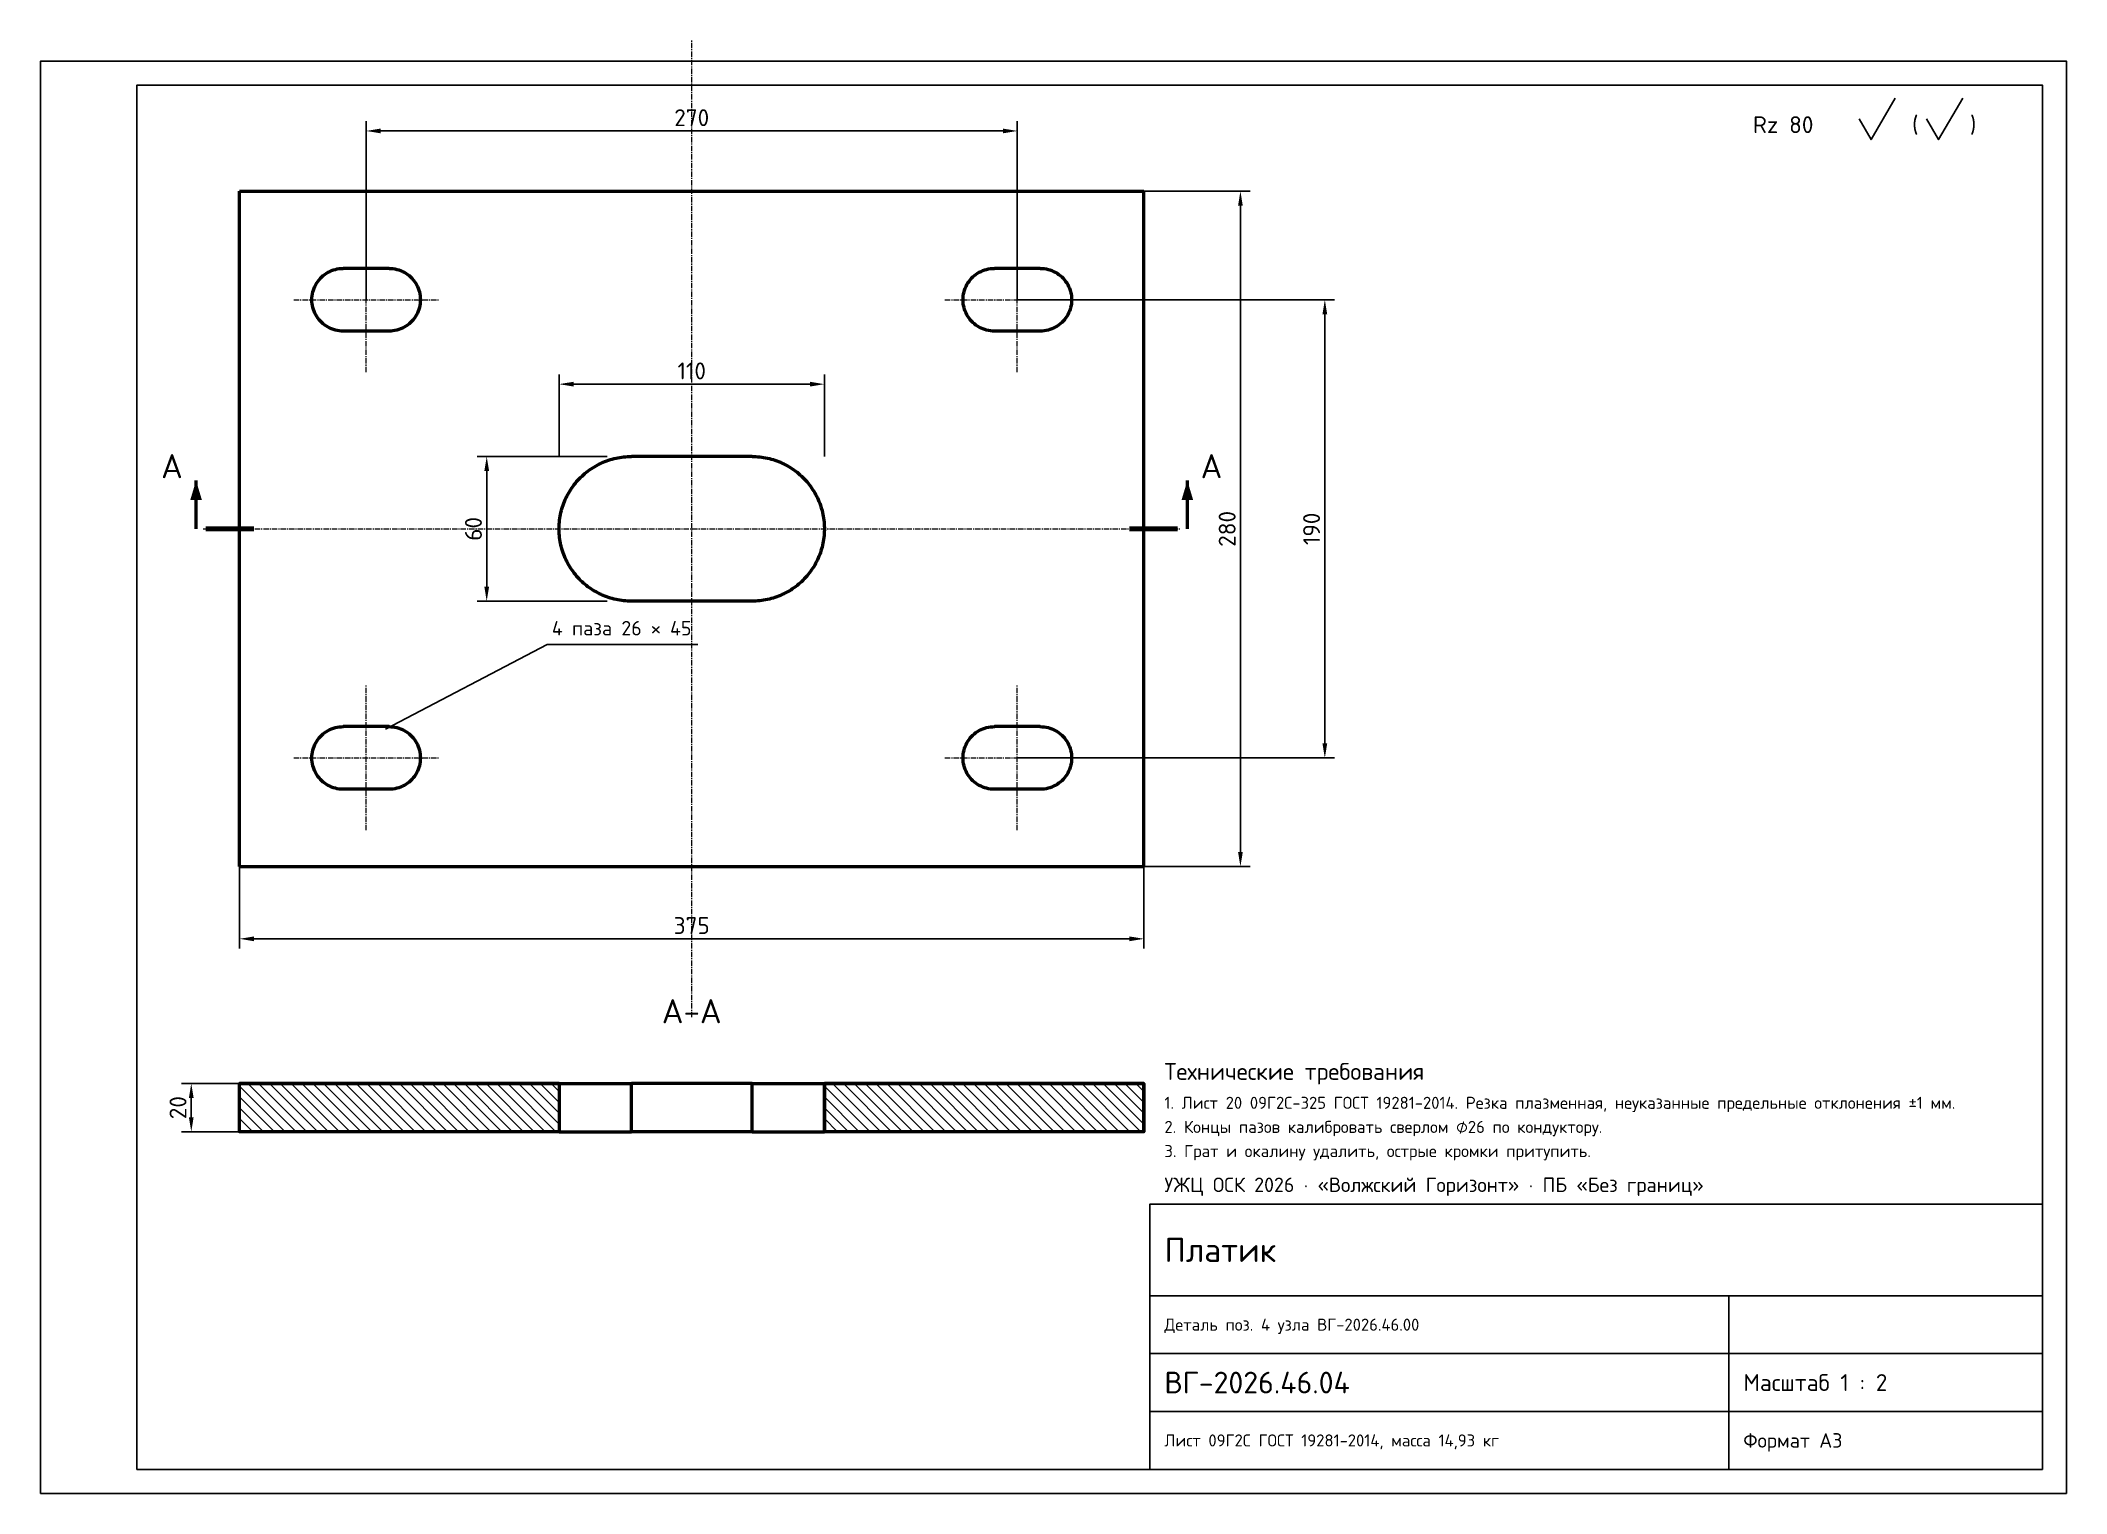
# Model space of a CAD drawing. Header units: millimetres. Extents: x 0 to 840, y 0 to 602.
import ezdxf
from ezdxf.enums import TextEntityAlignment as Align

# ---------------------------------------------------------------- set-up
doc = ezdxf.new("R2010")
doc.units = ezdxf.units.MM
doc.header["$LTSCALE"] = 0.7
doc.linetypes.add('CENTER', pattern=[5.08, 3.175, -0.635, 0.635, -0.635])
for name, color, linetype in [('00_РАМКА', 7, 'CONTINUOUS'), ('08_ТЕКСТ', 7, 'CONTINUOUS'), ('09_РАЗМЕРЫ', 7, 'CONTINUOUS')]:
    doc.layers.add(name, color=color, linetype=linetype)
for name, color, linetype, lineweight in [('07_ОСИ', 2, 'CENTER', 18), ('20_ВИДИМЫЕ', 7, 'CONTINUOUS', 50), ('23_ШТРИХОВКА', 7, 'CONTINUOUS', 18)]:
    doc.layers.add(name, color=color, linetype=linetype, lineweight=lineweight)
doc.styles.add('ГОСТ', font='ISOCPEUR.TTF')
doc.dimstyles.new('ГОСТ', dxfattribs={"dimscale": 2, "dimtxt": 3.5, "dimasz": 3, "dimexe": 2, "dimexo": 0, "dimgap": 1, "dimtad": 1, "dimdec": 1, "dimtxsty": 'ГОСТ', "dimcen": 2.5, "dimclrd": 7, "dimclre": 7, "dimclrt": 7, "dimazin": 3, "dimtfac": 1, "dimtmove": 0, "dimatfit": 3})

msp = doc.modelspace()

# ---------------------------------------------------------------- texts
at = {"layer": '08_ТЕКСТ', "style": 'ГОСТ'}
for s, height, p in [('(', 7, (776, 562)), (')', 7, (800, 562)), ('Rz 80', 7, (710, 562)), ('4 паза 26 × 45', 6, (212, 354))]:
    msp.add_text(s, height=height, dxfattribs=at).set_placement(p, align=Align.BOTTOM_LEFT)
for p in [(54.5, 426), (485.5, 426)]:
    msp.add_text('А', height=10, dxfattribs=at).set_placement(p, align=Align.MIDDLE_CENTER)
msp.add_text('А-А', height=10, dxfattribs=at).set_placement((270, 192), align=Align.BOTTOM_CENTER)
for s, height, p in [('Технические требования', 7, (466, 175)), ('1. Лист 20 09Г2С-325 ГОСТ 19281-2014. Резка плазменная, неуказанные предельные отклонения ±1 мм.', 5, (466, 162)), ('2. Концы пазов калибровать сверлом ⌀26 по кондуктору.', 5, (466, 152)), ('3. Грат и окалину удалить, острые кромки притупить.', 5, (466, 142)), ('УЖЦ ОСК 2026 · «Волжский Горизонт» · ПБ «Без границ»', 6, (466, 128)), ('Платик', 10, (466, 101)), ('Деталь поз. 4 узла ВГ-2026.46.00', 5, (466, 70)), ('ВГ-2026.46.04', 9, (466, 46)), ('Масштаб 1 : 2', 7, (706, 46)), ('Лист 09Г2С ГОСТ 19281-2014, масса 14,93 кг', 5, (466, 22)), ('Формат A3', 6, (706, 22))]:
    msp.add_text(s, height=height, dxfattribs=at).set_placement(p, align=Align.MIDDLE_LEFT)

# ---------------------------------------------------------------- dimensions: what is measured, and where the dimension line sits
at = {"layer": '09_РАЗМЕРЫ'}
for base, p1, p2 in [((135, 565), (135, 495), (405, 495)), ((215, 460), (215, 430), (325, 430)), ((82.5, 230), (82.5, 260), (457.5, 260))]:
    msp.add_linear_dim(base=base, p1=p1, p2=p2, dimstyle='ГОСТ', override={"dimtxsty": 'ГОСТ'}, dxfattribs=at).render()
for base, p1, p2 in [((497.5, 260), (457.5, 260), (457.5, 540)), ((532.5, 305), (405, 305), (405, 495)), ((185, 370), (235, 370), (235, 430))]:
    msp.add_linear_dim(base=base, p1=p1, p2=p2, angle=90, dimstyle='ГОСТ', override={"dimtxsty": 'ГОСТ'}, dxfattribs=at).render()
msp.add_linear_dim(base=(62.5, 150), p1=(82.5, 150), p2=(82.5, 170), angle=90, text='20', dimstyle='ГОСТ', override={"dimtxsty": 'ГОСТ'}, dxfattribs=at).render()

# ---------------------------------------------------------------- hatches: boundary and pattern name
at = {"layer": '20_ВИДИМЫЕ'}
for points in [[(62.1, 412), (64.5, 420), (66.9, 412)], [(473.1, 412), (475.5, 420), (477.9, 412)]]:
    msp.add_hatch(color=7, dxfattribs=at).paths.add_polyline_path(points)
at = {"layer": '23_ШТРИХОВКА'}
h = msp.add_hatch(dxfattribs=at)
h.set_pattern_fill('ANSI31', angle=90)
h.paths.add_polyline_path([(214.2, 150), (213.8, 150), (213.4, 150), (213, 150), (212.6, 150), (212.2, 150), (211.8, 150), (211.4, 150), (211, 150), (210.6, 150), (210.2, 150), (209.8, 150), (209.4, 150), (209, 150), (208.6, 150), (208.2, 150), (207.8, 150), (207.4, 150), (206.99, 150), (206.59, 150), (206.19, 150), (205.79, 150), (205.39, 150), (204.99, 150), (204.59, 150), (204.19, 150), (203.79, 150), (203.39, 150), (202.99, 150), (202.59, 150), (202.19, 150), (201.79, 150), (201.39, 150), (200.99, 150), (200.59, 150), (200.19, 150), (199.79, 150), (199.39, 150), (198.99, 150), (198.59, 150), (198.19, 150), (197.79, 150), (197.39, 150), (196.99, 150), (196.59, 150), (196.19, 150), (195.79, 150), (195.39, 150), (194.99, 150), (194.59, 150), (194.19, 150), (193.79, 150), (193.39, 150), (192.99, 150), (192.59, 150), (192.19, 150), (191.78, 150), (191.38, 150), (190.98, 150), (190.58, 150), (190.18, 150), (189.78, 150), (189.38, 150), (188.98, 150), (188.58, 150), (188.18, 150), (187.78, 150), (187.38, 150), (186.98, 150), (186.58, 150), (186.18, 150), (185.78, 150), (185.38, 150), (184.98, 150), (184.58, 150), (184.18, 150), (183.78, 150), (183.38, 150), (182.98, 150), (182.58, 150), (182.18, 150), (181.78, 150), (181.38, 150), (180.98, 150), (180.58, 150), (180.18, 150), (179.78, 150), (179.38, 150), (178.98, 150), (178.58, 150), (178.18, 150), (177.78, 150), (177.38, 150), (176.98, 150), (176.57, 150), (176.17, 150), (175.77, 150), (175.37, 150), (174.97, 150), (174.57, 150), (174.17, 150), (173.77, 150), (173.37, 150), (172.97, 150), (172.57, 150), (172.17, 150), (171.77, 150), (171.37, 150), (170.97, 150), (170.57, 150), (170.17, 150), (169.77, 150), (169.37, 150), (168.97, 150), (168.57, 150), (168.17, 150), (167.77, 150), (167.37, 150), (166.97, 150), (166.57, 150), (166.17, 150), (165.77, 150), (165.37, 150), (164.97, 150), (164.57, 150), (164.17, 150), (163.77, 150), (163.37, 150), (162.97, 150), (162.57, 150), (162.17, 150), (161.77, 150), (161.36, 150), (160.96, 150), (160.56, 150), (160.16, 150), (159.76, 150), (159.36, 150), (158.96, 150), (158.56, 150), (158.16, 150), (157.76, 150), (157.36, 150), (156.96, 150), (156.56, 150), (156.16, 150), (155.76, 150), (155.36, 150), (154.96, 150), (154.56, 150), (154.16, 150), (153.76, 150), (153.36, 150), (152.96, 150), (152.56, 150), (152.16, 150), (151.76, 150), (151.36, 150), (150.96, 150), (150.56, 150), (150.16, 150), (149.76, 150), (149.36, 150), (148.96, 150), (148.56, 150), (148.16, 150), (147.76, 150), (147.36, 150), (146.96, 150), (146.56, 150), (146.15, 150), (145.75, 150), (145.35, 150), (144.95, 150), (144.55, 150), (144.15, 150), (143.75, 150), (143.35, 150), (142.95, 150), (142.55, 150), (142.15, 150), (141.75, 150), (141.35, 150), (140.95, 150), (140.55, 150), (140.15, 150), (139.75, 150), (139.35, 150), (138.95, 150), (138.55, 150), (138.15, 150), (137.75, 150), (137.35, 150), (136.95, 150), (136.55, 150), (136.15, 150), (135.75, 150), (135.35, 150), (134.95, 150), (134.55, 150), (134.15, 150), (133.75, 150), (133.35, 150), (132.95, 150), (132.55, 150), (132.15, 150), (131.75, 150), (131.35, 150), (130.94, 150), (130.54, 150), (130.14, 150), (129.74, 150), (129.34, 150), (128.94, 150), (128.54, 150), (128.14, 150), (127.74, 150), (127.34, 150), (126.94, 150), (126.54, 150), (126.14, 150), (125.74, 150), (125.34, 150), (124.94, 150), (124.54, 150), (124.14, 150), (123.74, 150), (123.34, 150), (122.94, 150), (122.54, 150), (122.14, 150), (121.74, 150), (121.34, 150), (120.94, 150), (120.54, 150), (120.14, 150), (119.74, 150), (119.34, 150), (118.94, 150), (118.54, 150), (118.14, 150), (117.74, 150), (117.34, 150), (116.94, 150), (116.54, 150), (116.14, 150), (115.73, 150), (115.33, 150), (114.93, 150), (114.53, 150), (114.13, 150), (113.73, 150), (113.33, 150), (112.93, 150), (112.53, 150), (112.13, 150), (111.73, 150), (111.33, 150), (110.93, 150), (110.53, 150), (110.13, 150), (109.73, 150), (109.33, 150), (108.93, 150), (108.53, 150), (108.13, 150), (107.73, 150), (107.33, 150), (106.93, 150), (106.53, 150), (106.13, 150), (105.73, 150), (105.33, 150), (104.93, 150), (104.53, 150), (104.13, 150), (103.73, 150), (103.33, 150), (102.93, 150), (102.53, 150), (102.13, 150), (101.73, 150), (101.33, 150), (100.93, 150), (100.52, 150), (100.12, 150), (99.72, 150), (99.32, 150), (98.92, 150), (98.52, 150), (98.12, 150), (97.72, 150), (97.32, 150), (96.92, 150), (96.52, 150), (96.12, 150), (95.72, 150), (95.32, 150), (94.92, 150), (94.52, 150), (94.12, 150), (93.72, 150), (93.32, 150), (92.92, 150), (92.52, 150), (92.12, 150), (91.72, 150), (91.32, 150), (90.92, 150), (90.52, 150), (90.12, 150), (89.72, 150), (89.32, 150), (88.92, 150), (88.52, 150), (88.12, 150), (87.72, 150), (87.32, 150), (86.92, 150), (86.52, 150), (86.12, 150), (85.72, 150), (85.31, 150), (84.91, 150), (84.51, 150), (84.11, 150), (83.71, 150), (83.31, 150), (82.91, 150), (82.51, 150), (82.5, 150.39), (82.5, 150.79), (82.5, 151.19), (82.5, 151.59), (82.5, 151.99), (82.5, 152.39), (82.5, 152.79), (82.5, 153.19), (82.5, 153.59), (82.5, 153.99), (82.5, 154.39), (82.5, 154.79), (82.5, 155.19), (82.5, 155.59), (82.5, 155.99), (82.5, 156.39), (82.5, 156.79), (82.5, 157.19), (82.5, 157.59), (82.5, 157.99), (82.5, 158.39), (82.5, 158.79), (82.5, 159.19), (82.5, 159.59), (82.5, 159.99), (82.5, 160.39), (82.5, 160.79), (82.5, 161.19), (82.5, 161.59), (82.5, 161.99), (82.5, 162.4), (82.5, 162.8), (82.5, 163.2), (82.5, 163.6), (82.5, 164), (82.5, 164.4), (82.5, 164.8), (82.5, 165.2), (82.5, 165.6), (82.5, 166), (82.5, 166.4), (82.5, 166.8), (82.5, 167.2), (82.5, 167.6), (82.5, 168), (82.5, 168.4), (82.5, 168.8), (82.5, 169.2), (82.5, 169.6), (82.5, 170), (82.9, 170), (83.3, 170), (83.7, 170), (84.1, 170), (84.5, 170), (84.9, 170), (85.3, 170), (85.7, 170), (86.1, 170), (86.5, 170), (86.9, 170), (87.3, 170), (87.7, 170), (88.1, 170), (88.5, 170), (88.9, 170), (89.3, 170), (89.7, 170), (90.1, 170), (90.51, 170), (90.91, 170), (91.31, 170), (91.71, 170), (92.11, 170), (92.51, 170), (92.91, 170), (93.31, 170), (93.71, 170), (94.11, 170), (94.51, 170), (94.91, 170), (95.31, 170), (95.71, 170), (96.11, 170), (96.51, 170), (96.91, 170), (97.31, 170), (97.71, 170), (98.11, 170), (98.51, 170), (98.91, 170), (99.31, 170), (99.71, 170), (100.11, 170), (100.51, 170), (100.91, 170), (101.31, 170), (101.71, 170), (102.11, 170), (102.51, 170), (102.91, 170), (103.31, 170), (103.71, 170), (104.11, 170), (104.51, 170), (104.91, 170), (105.31, 170), (105.72, 170), (106.12, 170), (106.52, 170), (106.92, 170), (107.32, 170), (107.72, 170), (108.12, 170), (108.52, 170), (108.92, 170), (109.32, 170), (109.72, 170), (110.12, 170), (110.52, 170), (110.92, 170), (111.32, 170), (111.72, 170), (112.12, 170), (112.52, 170), (112.92, 170), (113.32, 170), (113.72, 170), (114.12, 170), (114.52, 170), (114.92, 170), (115.32, 170), (115.72, 170), (116.12, 170), (116.52, 170), (116.92, 170), (117.32, 170), (117.72, 170), (118.12, 170), (118.52, 170), (118.92, 170), (119.32, 170), (119.72, 170), (120.12, 170), (120.52, 170), (120.93, 170), (121.33, 170), (121.73, 170), (122.13, 170), (122.53, 170), (122.93, 170), (123.33, 170), (123.73, 170), (124.13, 170), (124.53, 170), (124.93, 170), (125.33, 170), (125.73, 170), (126.13, 170), (126.53, 170), (126.93, 170), (127.33, 170), (127.73, 170), (128.13, 170), (128.53, 170), (128.93, 170), (129.33, 170), (129.73, 170), (130.13, 170), (130.53, 170), (130.93, 170), (131.33, 170), (131.73, 170), (132.13, 170), (132.53, 170), (132.93, 170), (133.33, 170), (133.73, 170), (134.13, 170), (134.53, 170), (134.93, 170), (135.33, 170), (135.73, 170), (136.14, 170), (136.54, 170), (136.94, 170), (137.34, 170), (137.74, 170), (138.14, 170), (138.54, 170), (138.94, 170), (139.34, 170), (139.74, 170), (140.14, 170), (140.54, 170), (140.94, 170), (141.34, 170), (141.74, 170), (142.14, 170), (142.54, 170), (142.94, 170), (143.34, 170), (143.74, 170), (144.14, 170), (144.54, 170), (144.94, 170), (145.34, 170), (145.74, 170), (146.14, 170), (146.54, 170), (146.94, 170), (147.34, 170), (147.74, 170), (148.14, 170), (148.54, 170), (148.94, 170), (149.34, 170), (149.74, 170), (150.14, 170), (150.54, 170), (150.94, 170), (151.35, 170), (151.75, 170), (152.15, 170), (152.55, 170), (152.95, 170), (153.35, 170), (153.75, 170), (154.15, 170), (154.55, 170), (154.95, 170), (155.35, 170), (155.75, 170), (156.15, 170), (156.55, 170), (156.95, 170), (157.35, 170), (157.75, 170), (158.15, 170), (158.55, 170), (158.95, 170), (159.35, 170), (159.75, 170), (160.15, 170), (160.55, 170), (160.95, 170), (161.35, 170), (161.75, 170), (162.15, 170), (162.55, 170), (162.95, 170), (163.35, 170), (163.75, 170), (164.15, 170), (164.55, 170), (164.95, 170), (165.35, 170), (165.75, 170), (166.15, 170), (166.56, 170), (166.96, 170), (167.36, 170), (167.76, 170), (168.16, 170), (168.56, 170), (168.96, 170), (169.36, 170), (169.76, 170), (170.16, 170), (170.56, 170), (170.96, 170), (171.36, 170), (171.76, 170), (172.16, 170), (172.56, 170), (172.96, 170), (173.36, 170), (173.76, 170), (174.16, 170), (174.56, 170), (174.96, 170), (175.36, 170), (175.76, 170), (176.16, 170), (176.56, 170), (176.96, 170), (177.36, 170), (177.76, 170), (178.16, 170), (178.56, 170), (178.96, 170), (179.36, 170), (179.76, 170), (180.16, 170), (180.56, 170), (180.96, 170), (181.36, 170), (181.77, 170), (182.17, 170), (182.57, 170), (182.97, 170), (183.37, 170), (183.77, 170), (184.17, 170), (184.57, 170), (184.97, 170), (185.37, 170), (185.77, 170), (186.17, 170), (186.57, 170), (186.97, 170), (187.37, 170), (187.77, 170), (188.17, 170), (188.57, 170), (188.97, 170), (189.37, 170), (189.77, 170), (190.17, 170), (190.57, 170), (190.97, 170), (191.37, 170), (191.77, 170), (192.17, 170), (192.57, 170), (192.97, 170), (193.37, 170), (193.77, 170), (194.17, 170), (194.57, 170), (194.97, 170), (195.37, 170), (195.77, 170), (196.17, 170), (196.57, 170), (196.98, 170), (197.38, 170), (197.78, 170), (198.18, 170), (198.58, 170), (198.98, 170), (199.38, 170), (199.78, 170), (200.18, 170), (200.58, 170), (200.98, 170), (201.38, 170), (201.78, 170), (202.18, 170), (202.58, 170), (202.98, 170), (203.38, 170), (203.78, 170), (204.18, 170), (204.58, 170), (204.98, 170), (205.38, 170), (205.78, 170), (206.18, 170), (206.58, 170), (206.98, 170), (207.38, 170), (207.78, 170), (208.18, 170), (208.58, 170), (208.98, 170), (209.38, 170), (209.78, 170), (210.18, 170), (210.58, 170), (210.98, 170), (211.38, 170), (211.78, 170), (212.19, 170), (212.59, 170), (212.99, 170), (213.39, 170), (213.79, 170), (214.19, 170), (214.59, 170), (214.99, 170), (215, 169.61), (215, 169.21), (215, 168.81), (215, 168.41), (215, 168.01), (215, 167.61), (215, 167.21), (215, 166.81), (215, 166.41), (215, 166.01), (215, 165.61), (215, 165.21), (215, 164.81), (215, 164.41), (215, 164.01), (215, 163.61), (215, 163.21), (215, 162.81), (215, 162.41), (215, 162.01), (215, 161.61), (215, 161.21), (215, 160.81), (215, 160.41), (215, 160.01), (215, 159.61), (215, 159.21), (215, 158.81), (215, 158.41), (215, 158.01), (215, 157.6), (215, 157.2), (215, 156.8), (215, 156.4), (215, 156), (215, 155.6), (215, 155.2), (215, 154.8), (215, 154.4), (215, 154), (215, 153.6), (215, 153.2), (215, 152.8), (215, 152.4), (215, 152), (215, 151.6), (215, 151.2), (215, 150.8), (215, 150.4), (215, 150), (214.6, 150)])
h = msp.add_hatch(dxfattribs=at)
h.set_pattern_fill('ANSI31', angle=90)
h.paths.add_polyline_path([(325.8, 170), (326.2, 170), (326.6, 170), (327, 170), (327.4, 170), (327.8, 170), (328.2, 170), (328.6, 170), (329, 170), (329.4, 170), (329.8, 170), (330.2, 170), (330.6, 170), (331, 170), (331.4, 170), (331.8, 170), (332.2, 170), (332.6, 170), (333.01, 170), (333.41, 170), (333.81, 170), (334.21, 170), (334.61, 170), (335.01, 170), (335.41, 170), (335.81, 170), (336.21, 170), (336.61, 170), (337.01, 170), (337.41, 170), (337.81, 170), (338.21, 170), (338.61, 170), (339.01, 170), (339.41, 170), (339.81, 170), (340.21, 170), (340.61, 170), (341.01, 170), (341.41, 170), (341.81, 170), (342.21, 170), (342.61, 170), (343.01, 170), (343.41, 170), (343.81, 170), (344.21, 170), (344.61, 170), (345.01, 170), (345.41, 170), (345.81, 170), (346.21, 170), (346.61, 170), (347.01, 170), (347.41, 170), (347.81, 170), (348.22, 170), (348.62, 170), (349.02, 170), (349.42, 170), (349.82, 170), (350.22, 170), (350.62, 170), (351.02, 170), (351.42, 170), (351.82, 170), (352.22, 170), (352.62, 170), (353.02, 170), (353.42, 170), (353.82, 170), (354.22, 170), (354.62, 170), (355.02, 170), (355.42, 170), (355.82, 170), (356.22, 170), (356.62, 170), (357.02, 170), (357.42, 170), (357.82, 170), (358.22, 170), (358.62, 170), (359.02, 170), (359.42, 170), (359.82, 170), (360.22, 170), (360.62, 170), (361.02, 170), (361.42, 170), (361.82, 170), (362.22, 170), (362.62, 170), (363.02, 170), (363.43, 170), (363.83, 170), (364.23, 170), (364.63, 170), (365.03, 170), (365.43, 170), (365.83, 170), (366.23, 170), (366.63, 170), (367.03, 170), (367.43, 170), (367.83, 170), (368.23, 170), (368.63, 170), (369.03, 170), (369.43, 170), (369.83, 170), (370.23, 170), (370.63, 170), (371.03, 170), (371.43, 170), (371.83, 170), (372.23, 170), (372.63, 170), (373.03, 170), (373.43, 170), (373.83, 170), (374.23, 170), (374.63, 170), (375.03, 170), (375.43, 170), (375.83, 170), (376.23, 170), (376.63, 170), (377.03, 170), (377.43, 170), (377.83, 170), (378.23, 170), (378.64, 170), (379.04, 170), (379.44, 170), (379.84, 170), (380.24, 170), (380.64, 170), (381.04, 170), (381.44, 170), (381.84, 170), (382.24, 170), (382.64, 170), (383.04, 170), (383.44, 170), (383.84, 170), (384.24, 170), (384.64, 170), (385.04, 170), (385.44, 170), (385.84, 170), (386.24, 170), (386.64, 170), (387.04, 170), (387.44, 170), (387.84, 170), (388.24, 170), (388.64, 170), (389.04, 170), (389.44, 170), (389.84, 170), (390.24, 170), (390.64, 170), (391.04, 170), (391.44, 170), (391.84, 170), (392.24, 170), (392.64, 170), (393.04, 170), (393.44, 170), (393.85, 170), (394.25, 170), (394.65, 170), (395.05, 170), (395.45, 170), (395.85, 170), (396.25, 170), (396.65, 170), (397.05, 170), (397.45, 170), (397.85, 170), (398.25, 170), (398.65, 170), (399.05, 170), (399.45, 170), (399.85, 170), (400.25, 170), (400.65, 170), (401.05, 170), (401.45, 170), (401.85, 170), (402.25, 170), (402.65, 170), (403.05, 170), (403.45, 170), (403.85, 170), (404.25, 170), (404.65, 170), (405.05, 170), (405.45, 170), (405.85, 170), (406.25, 170), (406.65, 170), (407.05, 170), (407.45, 170), (407.85, 170), (408.25, 170), (408.65, 170), (409.06, 170), (409.46, 170), (409.86, 170), (410.26, 170), (410.66, 170), (411.06, 170), (411.46, 170), (411.86, 170), (412.26, 170), (412.66, 170), (413.06, 170), (413.46, 170), (413.86, 170), (414.26, 170), (414.66, 170), (415.06, 170), (415.46, 170), (415.86, 170), (416.26, 170), (416.66, 170), (417.06, 170), (417.46, 170), (417.86, 170), (418.26, 170), (418.66, 170), (419.06, 170), (419.46, 170), (419.86, 170), (420.26, 170), (420.66, 170), (421.06, 170), (421.46, 170), (421.86, 170), (422.26, 170), (422.66, 170), (423.06, 170), (423.46, 170), (423.86, 170), (424.27, 170), (424.67, 170), (425.07, 170), (425.47, 170), (425.87, 170), (426.27, 170), (426.67, 170), (427.07, 170), (427.47, 170), (427.87, 170), (428.27, 170), (428.67, 170), (429.07, 170), (429.47, 170), (429.87, 170), (430.27, 170), (430.67, 170), (431.07, 170), (431.47, 170), (431.87, 170), (432.27, 170), (432.67, 170), (433.07, 170), (433.47, 170), (433.87, 170), (434.27, 170), (434.67, 170), (435.07, 170), (435.47, 170), (435.87, 170), (436.27, 170), (436.67, 170), (437.07, 170), (437.47, 170), (437.87, 170), (438.27, 170), (438.67, 170), (439.07, 170), (439.48, 170), (439.88, 170), (440.28, 170), (440.68, 170), (441.08, 170), (441.48, 170), (441.88, 170), (442.28, 170), (442.68, 170), (443.08, 170), (443.48, 170), (443.88, 170), (444.28, 170), (444.68, 170), (445.08, 170), (445.48, 170), (445.88, 170), (446.28, 170), (446.68, 170), (447.08, 170), (447.48, 170), (447.88, 170), (448.28, 170), (448.68, 170), (449.08, 170), (449.48, 170), (449.88, 170), (450.28, 170), (450.68, 170), (451.08, 170), (451.48, 170), (451.88, 170), (452.28, 170), (452.68, 170), (453.08, 170), (453.48, 170), (453.88, 170), (454.28, 170), (454.69, 170), (455.09, 170), (455.49, 170), (455.89, 170), (456.29, 170), (456.69, 170), (457.09, 170), (457.49, 170), (457.5, 169.61), (457.5, 169.21), (457.5, 168.81), (457.5, 168.41), (457.5, 168.01), (457.5, 167.61), (457.5, 167.21), (457.5, 166.81), (457.5, 166.41), (457.5, 166.01), (457.5, 165.61), (457.5, 165.21), (457.5, 164.81), (457.5, 164.41), (457.5, 164.01), (457.5, 163.61), (457.5, 163.21), (457.5, 162.81), (457.5, 162.41), (457.5, 162.01), (457.5, 161.61), (457.5, 161.21), (457.5, 160.81), (457.5, 160.41), (457.5, 160.01), (457.5, 159.61), (457.5, 159.21), (457.5, 158.81), (457.5, 158.41), (457.5, 158.01), (457.5, 157.6), (457.5, 157.2), (457.5, 156.8), (457.5, 156.4), (457.5, 156), (457.5, 155.6), (457.5, 155.2), (457.5, 154.8), (457.5, 154.4), (457.5, 154), (457.5, 153.6), (457.5, 153.2), (457.5, 152.8), (457.5, 152.4), (457.5, 152), (457.5, 151.6), (457.5, 151.2), (457.5, 150.8), (457.5, 150.4), (457.5, 150), (457.1, 150), (456.7, 150), (456.3, 150), (455.9, 150), (455.5, 150), (455.1, 150), (454.7, 150), (454.3, 150), (453.9, 150), (453.5, 150), (453.1, 150), (452.7, 150), (452.3, 150), (451.9, 150), (451.5, 150), (451.1, 150), (450.7, 150), (450.3, 150), (449.9, 150), (449.49, 150), (449.09, 150), (448.69, 150), (448.29, 150), (447.89, 150), (447.49, 150), (447.09, 150), (446.69, 150), (446.29, 150), (445.89, 150), (445.49, 150), (445.09, 150), (444.69, 150), (444.29, 150), (443.89, 150), (443.49, 150), (443.09, 150), (442.69, 150), (442.29, 150), (441.89, 150), (441.49, 150), (441.09, 150), (440.69, 150), (440.29, 150), (439.89, 150), (439.49, 150), (439.09, 150), (438.69, 150), (438.29, 150), (437.89, 150), (437.49, 150), (437.09, 150), (436.69, 150), (436.29, 150), (435.89, 150), (435.49, 150), (435.09, 150), (434.69, 150), (434.28, 150), (433.88, 150), (433.48, 150), (433.08, 150), (432.68, 150), (432.28, 150), (431.88, 150), (431.48, 150), (431.08, 150), (430.68, 150), (430.28, 150), (429.88, 150), (429.48, 150), (429.08, 150), (428.68, 150), (428.28, 150), (427.88, 150), (427.48, 150), (427.08, 150), (426.68, 150), (426.28, 150), (425.88, 150), (425.48, 150), (425.08, 150), (424.68, 150), (424.28, 150), (423.88, 150), (423.48, 150), (423.08, 150), (422.68, 150), (422.28, 150), (421.88, 150), (421.48, 150), (421.08, 150), (420.68, 150), (420.28, 150), (419.88, 150), (419.48, 150), (419.07, 150), (418.67, 150), (418.27, 150), (417.87, 150), (417.47, 150), (417.07, 150), (416.67, 150), (416.27, 150), (415.87, 150), (415.47, 150), (415.07, 150), (414.67, 150), (414.27, 150), (413.87, 150), (413.47, 150), (413.07, 150), (412.67, 150), (412.27, 150), (411.87, 150), (411.47, 150), (411.07, 150), (410.67, 150), (410.27, 150), (409.87, 150), (409.47, 150), (409.07, 150), (408.67, 150), (408.27, 150), (407.87, 150), (407.47, 150), (407.07, 150), (406.67, 150), (406.27, 150), (405.87, 150), (405.47, 150), (405.07, 150), (404.67, 150), (404.27, 150), (403.86, 150), (403.46, 150), (403.06, 150), (402.66, 150), (402.26, 150), (401.86, 150), (401.46, 150), (401.06, 150), (400.66, 150), (400.26, 150), (399.86, 150), (399.46, 150), (399.06, 150), (398.66, 150), (398.26, 150), (397.86, 150), (397.46, 150), (397.06, 150), (396.66, 150), (396.26, 150), (395.86, 150), (395.46, 150), (395.06, 150), (394.66, 150), (394.26, 150), (393.86, 150), (393.46, 150), (393.06, 150), (392.66, 150), (392.26, 150), (391.86, 150), (391.46, 150), (391.06, 150), (390.66, 150), (390.26, 150), (389.86, 150), (389.46, 150), (389.06, 150), (388.65, 150), (388.25, 150), (387.85, 150), (387.45, 150), (387.05, 150), (386.65, 150), (386.25, 150), (385.85, 150), (385.45, 150), (385.05, 150), (384.65, 150), (384.25, 150), (383.85, 150), (383.45, 150), (383.05, 150), (382.65, 150), (382.25, 150), (381.85, 150), (381.45, 150), (381.05, 150), (380.65, 150), (380.25, 150), (379.85, 150), (379.45, 150), (379.05, 150), (378.65, 150), (378.25, 150), (377.85, 150), (377.45, 150), (377.05, 150), (376.65, 150), (376.25, 150), (375.85, 150), (375.45, 150), (375.05, 150), (374.65, 150), (374.25, 150), (373.85, 150), (373.44, 150), (373.04, 150), (372.64, 150), (372.24, 150), (371.84, 150), (371.44, 150), (371.04, 150), (370.64, 150), (370.24, 150), (369.84, 150), (369.44, 150), (369.04, 150), (368.64, 150), (368.24, 150), (367.84, 150), (367.44, 150), (367.04, 150), (366.64, 150), (366.24, 150), (365.84, 150), (365.44, 150), (365.04, 150), (364.64, 150), (364.24, 150), (363.84, 150), (363.44, 150), (363.04, 150), (362.64, 150), (362.24, 150), (361.84, 150), (361.44, 150), (361.04, 150), (360.64, 150), (360.24, 150), (359.84, 150), (359.44, 150), (359.04, 150), (358.64, 150), (358.23, 150), (357.83, 150), (357.43, 150), (357.03, 150), (356.63, 150), (356.23, 150), (355.83, 150), (355.43, 150), (355.03, 150), (354.63, 150), (354.23, 150), (353.83, 150), (353.43, 150), (353.03, 150), (352.63, 150), (352.23, 150), (351.83, 150), (351.43, 150), (351.03, 150), (350.63, 150), (350.23, 150), (349.83, 150), (349.43, 150), (349.03, 150), (348.63, 150), (348.23, 150), (347.83, 150), (347.43, 150), (347.03, 150), (346.63, 150), (346.23, 150), (345.83, 150), (345.43, 150), (345.03, 150), (344.63, 150), (344.23, 150), (343.83, 150), (343.43, 150), (343.02, 150), (342.62, 150), (342.22, 150), (341.82, 150), (341.42, 150), (341.02, 150), (340.62, 150), (340.22, 150), (339.82, 150), (339.42, 150), (339.02, 150), (338.62, 150), (338.22, 150), (337.82, 150), (337.42, 150), (337.02, 150), (336.62, 150), (336.22, 150), (335.82, 150), (335.42, 150), (335.02, 150), (334.62, 150), (334.22, 150), (333.82, 150), (333.42, 150), (333.02, 150), (332.62, 150), (332.22, 150), (331.82, 150), (331.42, 150), (331.02, 150), (330.62, 150), (330.22, 150), (329.82, 150), (329.42, 150), (329.02, 150), (328.62, 150), (328.22, 150), (327.81, 150), (327.41, 150), (327.01, 150), (326.61, 150), (326.21, 150), (325.81, 150), (325.41, 150), (325.01, 150), (325, 150.39), (325, 150.79), (325, 151.19), (325, 151.59), (325, 151.99), (325, 152.39), (325, 152.79), (325, 153.19), (325, 153.59), (325, 153.99), (325, 154.39), (325, 154.79), (325, 155.19), (325, 155.59), (325, 155.99), (325, 156.39), (325, 156.79), (325, 157.19), (325, 157.59), (325, 157.99), (325, 158.39), (325, 158.79), (325, 159.19), (325, 159.59), (325, 159.99), (325, 160.39), (325, 160.79), (325, 161.19), (325, 161.59), (325, 161.99), (325, 162.4), (325, 162.8), (325, 163.2), (325, 163.6), (325, 164), (325, 164.4), (325, 164.8), (325, 165.2), (325, 165.6), (325, 166), (325, 166.4), (325, 166.8), (325, 167.2), (325, 167.6), (325, 168), (325, 168.4), (325, 168.8), (325, 169.2), (325, 169.6), (325, 170), (325.4, 170)])

# ---------------------------------------------------------------- linework, layer by layer
at = {"layer": '00_РАМКА'}
for p, q in [((460, 82), (830, 82)), ((700, 10), (700, 82)), ((460, 58), (830, 58)), ((460, 34), (830, 34))]:
    msp.add_line(p, q, dxfattribs=at)
for points in [[(0, 0), (840, 0), (840, 594), (0, 594)], [(40, 10), (830, 10), (830, 584), (40, 584)], [(460, 10), (830, 10), (830, 120), (460, 120)]]:
    msp.add_lwpolyline(points, close=True, dxfattribs=at)
at = {"layer": '07_ОСИ'}
for p, q in [((270, 197.5), (270, 602.5)), ((135, 465), (135, 525)), ((405, 465), (405, 525)), ((105, 495), (165, 495)), ((375, 495), (435, 495)), ((67.5, 400), (472.5, 400)), ((135, 275), (135, 335)), ((405, 275), (405, 335)), ((105, 305), (165, 305)), ((375, 305), (435, 305))]:
    msp.add_line(p, q, dxfattribs=at)
at = {"layer": '09_РАЗМЕРЫ'}
for p, q in [((143, 317), (210, 352)), ((210, 352), (272.5, 352))]:
    msp.add_line(p, q, dxfattribs=at)
for points in [[(754, 570), (759, 561.4), (769, 578.6)], [(782, 570), (787, 561.4), (797, 578.6)]]:
    msp.add_lwpolyline(points, dxfattribs=at)
at = {"layer": '20_ВИДИМЫЕ'}
for p, q in [((64.5, 400), (64.5, 420)), ((475.5, 400), (475.5, 420))]:
    msp.add_line(p, q, dxfattribs=at)
for points in [[(82.5, 260), (82.5, 540)], [(82.5, 540), (457.5, 540)], [(457.5, 260), (457.5, 540)], [(125.5, 482), (124.68, 482.03), (123.87, 482.1), (123.06, 482.23), (122.27, 482.41), (121.48, 482.64), (120.71, 482.91), (119.96, 483.24), (119.24, 483.61), (118.53, 484.02), (117.86, 484.48), (117.21, 484.98), (116.6, 485.52), (116.02, 486.1), (115.48, 486.71), (114.98, 487.36), (114.52, 488.03), (114.11, 488.74), (113.74, 489.46), (113.41, 490.21), (113.14, 490.98), (112.91, 491.77), (112.73, 492.56), (112.6, 493.37), (112.53, 494.18), (112.5, 495), (112.53, 495.82), (112.6, 496.63), (112.73, 497.44), (112.91, 498.23), (113.14, 499.02), (113.41, 499.79), (113.74, 500.54), (114.11, 501.26), (114.52, 501.97), (114.98, 502.64), (115.48, 503.29), (116.02, 503.9), (116.6, 504.48), (117.21, 505.02), (117.86, 505.52), (118.53, 505.98), (119.24, 506.39), (119.96, 506.76), (120.71, 507.09), (121.48, 507.36), (122.27, 507.59), (123.06, 507.77), (123.87, 507.9), (124.68, 507.97), (125.5, 508)], [(144.5, 508), (125.5, 508)], [(144.5, 508), (145.32, 507.97), (146.13, 507.9), (146.94, 507.77), (147.73, 507.59), (148.52, 507.36), (149.29, 507.09), (150.04, 506.76), (150.76, 506.39), (151.47, 505.98), (152.14, 505.52), (152.79, 505.02), (153.4, 504.48), (153.98, 503.9), (154.52, 503.29), (155.02, 502.64), (155.48, 501.97), (155.89, 501.26), (156.26, 500.54), (156.59, 499.79), (156.86, 499.02), (157.09, 498.23), (157.27, 497.44), (157.4, 496.63), (157.47, 495.82), (157.5, 495), (157.47, 494.18), (157.4, 493.37), (157.27, 492.56), (157.09, 491.77), (156.86, 490.98), (156.59, 490.21), (156.26, 489.46), (155.89, 488.74), (155.48, 488.03), (155.02, 487.36), (154.52, 486.71), (153.98, 486.1), (153.4, 485.52), (152.79, 484.98), (152.14, 484.48), (151.47, 484.02), (150.76, 483.61), (150.04, 483.24), (149.29, 482.91), (148.52, 482.64), (147.73, 482.41), (146.94, 482.23), (146.13, 482.1), (145.32, 482.03), (144.5, 482)], [(395.5, 482), (394.68, 482.03), (393.87, 482.1), (393.06, 482.23), (392.27, 482.41), (391.48, 482.64), (390.71, 482.91), (389.96, 483.24), (389.24, 483.61), (388.53, 484.02), (387.86, 484.48), (387.21, 484.98), (386.6, 485.52), (386.02, 486.1), (385.48, 486.71), (384.98, 487.36), (384.52, 488.03), (384.11, 488.74), (383.74, 489.46), (383.41, 490.21), (383.14, 490.98), (382.91, 491.77), (382.73, 492.56), (382.6, 493.37), (382.53, 494.18), (382.5, 495), (382.53, 495.82), (382.6, 496.63), (382.73, 497.44), (382.91, 498.23), (383.14, 499.02), (383.41, 499.79), (383.74, 500.54), (384.11, 501.26), (384.52, 501.97), (384.98, 502.64), (385.48, 503.29), (386.02, 503.9), (386.6, 504.48), (387.21, 505.02), (387.86, 505.52), (388.53, 505.98), (389.24, 506.39), (389.96, 506.76), (390.71, 507.09), (391.48, 507.36), (392.27, 507.59), (393.06, 507.77), (393.87, 507.9), (394.68, 507.97), (395.5, 508)], [(414.5, 508), (395.5, 508)], [(414.5, 508), (415.32, 507.97), (416.13, 507.9), (416.94, 507.77), (417.73, 507.59), (418.52, 507.36), (419.29, 507.09), (420.04, 506.76), (420.76, 506.39), (421.47, 505.98), (422.14, 505.52), (422.79, 505.02), (423.4, 504.48), (423.98, 503.9), (424.52, 503.29), (425.02, 502.64), (425.48, 501.97), (425.89, 501.26), (426.26, 500.54), (426.59, 499.79), (426.86, 499.02), (427.09, 498.23), (427.27, 497.44), (427.4, 496.63), (427.47, 495.82), (427.5, 495), (427.47, 494.18), (427.4, 493.37), (427.27, 492.56), (427.09, 491.77), (426.86, 490.98), (426.59, 490.21), (426.26, 489.46), (425.89, 488.74), (425.48, 488.03), (425.02, 487.36), (424.52, 486.71), (423.98, 486.1), (423.4, 485.52), (422.79, 484.98), (422.14, 484.48), (421.47, 484.02), (420.76, 483.61), (420.04, 483.24), (419.29, 482.91), (418.52, 482.64), (417.73, 482.41), (416.94, 482.23), (416.13, 482.1), (415.32, 482.03), (414.5, 482)], [(144.5, 482), (125.5, 482)], [(414.5, 482), (395.5, 482)], [(245, 370), (244.19, 370.01), (243.39, 370.04), (242.59, 370.1), (241.78, 370.17), (240.98, 370.27), (240.19, 370.39), (239.39, 370.53), (238.61, 370.69), (237.82, 370.87), (237.04, 371.07), (236.27, 371.3), (235.5, 371.54), (234.74, 371.81), (233.99, 372.09), (233.24, 372.4), (232.5, 372.73), (231.78, 373.07), (231.06, 373.44), (230.35, 373.82), (229.65, 374.22), (228.97, 374.64), (228.29, 375.08), (227.63, 375.54), (226.98, 376.02), (226.34, 376.51), (225.72, 377.02), (225.11, 377.54), (224.51, 378.09), (223.93, 378.64), (223.36, 379.22), (222.81, 379.81), (222.28, 380.41), (221.76, 381.03), (221.26, 381.66), (220.78, 382.3), (220.31, 382.96), (219.86, 383.63), (219.43, 384.31), (219.02, 385), (218.63, 385.7), (218.25, 386.42), (217.9, 387.14), (217.56, 387.87), (217.25, 388.61), (216.95, 389.36), (216.67, 390.12), (216.42, 390.88), (216.18, 391.65), (215.97, 392.43), (215.78, 393.21), (215.61, 394), (215.46, 394.79), (215.33, 395.59), (215.22, 396.38), (215.13, 397.18), (215.07, 397.99), (215.02, 398.79), (215, 399.6), (215, 400.4), (215.02, 401.21), (215.07, 402.01), (215.13, 402.82), (215.22, 403.62), (215.33, 404.41), (215.46, 405.21), (215.61, 406), (215.78, 406.79), (215.97, 407.57), (216.18, 408.35), (216.42, 409.12), (216.67, 409.88), (216.95, 410.64), (217.25, 411.39), (217.56, 412.13), (217.9, 412.86), (218.25, 413.58), (218.63, 414.3), (219.02, 415), (219.43, 415.69), (219.86, 416.37), (220.31, 417.04), (220.78, 417.7), (221.26, 418.34), (221.76, 418.97), (222.28, 419.59), (222.81, 420.19), (223.36, 420.78), (223.93, 421.36), (224.51, 421.91), (225.11, 422.46), (225.72, 422.98), (226.34, 423.49), (226.98, 423.98), (227.63, 424.46), (228.29, 424.92), (228.97, 425.36), (229.65, 425.78), (230.35, 426.18), (231.06, 426.56), (231.78, 426.93), (232.5, 427.27), (233.24, 427.6), (233.99, 427.91), (234.74, 428.19), (235.5, 428.46), (236.27, 428.7), (237.04, 428.93), (237.82, 429.13), (238.61, 429.31), (239.39, 429.47), (240.19, 429.61), (240.98, 429.73), (241.78, 429.83), (242.59, 429.9), (243.39, 429.96), (244.19, 429.99), (245, 430)], [(295, 430), (245, 430)], [(295, 430), (295.81, 429.99), (296.61, 429.96), (297.41, 429.9), (298.22, 429.83), (299.02, 429.73), (299.81, 429.61), (300.61, 429.47), (301.39, 429.31), (302.18, 429.13), (302.96, 428.93), (303.73, 428.7), (304.5, 428.46), (305.26, 428.19), (306.01, 427.91), (306.76, 427.6), (307.5, 427.27), (308.22, 426.93), (308.94, 426.56), (309.65, 426.18), (310.35, 425.78), (311.03, 425.36), (311.71, 424.92), (312.37, 424.46), (313.02, 423.98), (313.66, 423.49), (314.28, 422.98), (314.89, 422.46), (315.49, 421.91), (316.07, 421.36), (316.64, 420.78), (317.19, 420.19), (317.72, 419.59), (318.24, 418.97), (318.74, 418.34), (319.22, 417.7), (319.69, 417.04), (320.14, 416.37), (320.57, 415.69), (320.98, 415), (321.37, 414.3), (321.75, 413.58), (322.1, 412.86), (322.44, 412.13), (322.75, 411.39), (323.05, 410.64), (323.33, 409.88), (323.58, 409.12), (323.82, 408.35), (324.03, 407.57), (324.22, 406.79), (324.39, 406), (324.54, 405.21), (324.67, 404.41), (324.78, 403.62), (324.87, 402.82), (324.93, 402.01), (324.98, 401.21), (325, 400.4), (325, 399.6), (324.98, 398.79), (324.93, 397.99), (324.87, 397.18), (324.78, 396.38), (324.67, 395.59), (324.54, 394.79), (324.39, 394), (324.22, 393.21), (324.03, 392.43), (323.82, 391.65), (323.58, 390.88), (323.33, 390.12), (323.05, 389.36), (322.75, 388.61), (322.44, 387.87), (322.1, 387.14), (321.75, 386.42), (321.37, 385.7), (320.98, 385), (320.57, 384.31), (320.14, 383.63), (319.69, 382.96), (319.22, 382.3), (318.74, 381.66), (318.24, 381.03), (317.72, 380.41), (317.19, 379.81), (316.64, 379.22), (316.07, 378.64), (315.49, 378.09), (314.89, 377.54), (314.28, 377.02), (313.66, 376.51), (313.02, 376.02), (312.37, 375.54), (311.71, 375.08), (311.03, 374.64), (310.35, 374.22), (309.65, 373.82), (308.94, 373.44), (308.22, 373.07), (307.5, 372.73), (306.76, 372.4), (306.01, 372.09), (305.26, 371.81), (304.5, 371.54), (303.73, 371.3), (302.96, 371.07), (302.18, 370.87), (301.39, 370.69), (300.61, 370.53), (299.81, 370.39), (299.02, 370.27), (298.22, 370.17), (297.41, 370.1), (296.61, 370.04), (295.81, 370.01), (295, 370)], [(295, 370), (245, 370)], [(125.5, 292), (124.68, 292.03), (123.87, 292.1), (123.06, 292.23), (122.27, 292.41), (121.48, 292.64), (120.71, 292.91), (119.96, 293.24), (119.24, 293.61), (118.53, 294.02), (117.86, 294.48), (117.21, 294.98), (116.6, 295.52), (116.02, 296.1), (115.48, 296.71), (114.98, 297.36), (114.52, 298.03), (114.11, 298.74), (113.74, 299.46), (113.41, 300.21), (113.14, 300.98), (112.91, 301.77), (112.73, 302.56), (112.6, 303.37), (112.53, 304.18), (112.5, 305), (112.53, 305.82), (112.6, 306.63), (112.73, 307.44), (112.91, 308.23), (113.14, 309.02), (113.41, 309.79), (113.74, 310.54), (114.11, 311.26), (114.52, 311.97), (114.98, 312.64), (115.48, 313.29), (116.02, 313.9), (116.6, 314.48), (117.21, 315.02), (117.86, 315.52), (118.53, 315.98), (119.24, 316.39), (119.96, 316.76), (120.71, 317.09), (121.48, 317.36), (122.27, 317.59), (123.06, 317.77), (123.87, 317.9), (124.68, 317.97), (125.5, 318)], [(144.5, 318), (125.5, 318)], [(144.5, 318), (145.32, 317.97), (146.13, 317.9), (146.94, 317.77), (147.73, 317.59), (148.52, 317.36), (149.29, 317.09), (150.04, 316.76), (150.76, 316.39), (151.47, 315.98), (152.14, 315.52), (152.79, 315.02), (153.4, 314.48), (153.98, 313.9), (154.52, 313.29), (155.02, 312.64), (155.48, 311.97), (155.89, 311.26), (156.26, 310.54), (156.59, 309.79), (156.86, 309.02), (157.09, 308.23), (157.27, 307.44), (157.4, 306.63), (157.47, 305.82), (157.5, 305), (157.47, 304.18), (157.4, 303.37), (157.27, 302.56), (157.09, 301.77), (156.86, 300.98), (156.59, 300.21), (156.26, 299.46), (155.89, 298.74), (155.48, 298.03), (155.02, 297.36), (154.52, 296.71), (153.98, 296.1), (153.4, 295.52), (152.79, 294.98), (152.14, 294.48), (151.47, 294.02), (150.76, 293.61), (150.04, 293.24), (149.29, 292.91), (148.52, 292.64), (147.73, 292.41), (146.94, 292.23), (146.13, 292.1), (145.32, 292.03), (144.5, 292)], [(395.5, 292), (394.68, 292.03), (393.87, 292.1), (393.06, 292.23), (392.27, 292.41), (391.48, 292.64), (390.71, 292.91), (389.96, 293.24), (389.24, 293.61), (388.53, 294.02), (387.86, 294.48), (387.21, 294.98), (386.6, 295.52), (386.02, 296.1), (385.48, 296.71), (384.98, 297.36), (384.52, 298.03), (384.11, 298.74), (383.74, 299.46), (383.41, 300.21), (383.14, 300.98), (382.91, 301.77), (382.73, 302.56), (382.6, 303.37), (382.53, 304.18), (382.5, 305), (382.53, 305.82), (382.6, 306.63), (382.73, 307.44), (382.91, 308.23), (383.14, 309.02), (383.41, 309.79), (383.74, 310.54), (384.11, 311.26), (384.52, 311.97), (384.98, 312.64), (385.48, 313.29), (386.02, 313.9), (386.6, 314.48), (387.21, 315.02), (387.86, 315.52), (388.53, 315.98), (389.24, 316.39), (389.96, 316.76), (390.71, 317.09), (391.48, 317.36), (392.27, 317.59), (393.06, 317.77), (393.87, 317.9), (394.68, 317.97), (395.5, 318)], [(414.5, 318), (395.5, 318)], [(414.5, 318), (415.32, 317.97), (416.13, 317.9), (416.94, 317.77), (417.73, 317.59), (418.52, 317.36), (419.29, 317.09), (420.04, 316.76), (420.76, 316.39), (421.47, 315.98), (422.14, 315.52), (422.79, 315.02), (423.4, 314.48), (423.98, 313.9), (424.52, 313.29), (425.02, 312.64), (425.48, 311.97), (425.89, 311.26), (426.26, 310.54), (426.59, 309.79), (426.86, 309.02), (427.09, 308.23), (427.27, 307.44), (427.4, 306.63), (427.47, 305.82), (427.5, 305), (427.47, 304.18), (427.4, 303.37), (427.27, 302.56), (427.09, 301.77), (426.86, 300.98), (426.59, 300.21), (426.26, 299.46), (425.89, 298.74), (425.48, 298.03), (425.02, 297.36), (424.52, 296.71), (423.98, 296.1), (423.4, 295.52), (422.79, 294.98), (422.14, 294.48), (421.47, 294.02), (420.76, 293.61), (420.04, 293.24), (419.29, 292.91), (418.52, 292.64), (417.73, 292.41), (416.94, 292.23), (416.13, 292.1), (415.32, 292.03), (414.5, 292)], [(144.5, 292), (125.5, 292)], [(414.5, 292), (395.5, 292)], [(82.5, 260), (457.5, 260)], [(82.5, 150), (82.5, 170)], [(215, 170), (82.5, 170)], [(215, 170), (215.07, 170), (215.14, 170), (215.26, 170), (215.48, 170), (215.69, 170), (216, 170), (216.36, 170), (216.72, 170), (217.21, 170), (217.69, 170), (218.23, 170), (218.85, 170), (219.47, 170), (220.18, 170), (220.91, 170), (221.67, 170), (222.51, 170), (223.36, 170), (224.26, 170), (225.21, 170), (226.16, 170), (227.19, 170), (228.22, 170), (229.28, 170), (230.39, 170), (231.51, 170), (232.66, 170), (233.83, 170), (235.01, 170), (236.23, 170), (237.45, 170), (238.68, 170), (239.94, 170), (241.19, 170), (242.46, 170), (243.73, 170), (245, 170)], [(215, 170), (215, 150)], [(295, 170), (245, 170)], [(245, 150), (245, 170)], [(295, 170), (296.27, 170), (297.54, 170), (298.81, 170), (300.06, 170), (301.32, 170), (302.55, 170), (303.77, 170), (304.99, 170), (306.17, 170), (307.34, 170), (308.49, 170), (309.61, 170), (310.72, 170), (311.78, 170), (312.81, 170), (313.84, 170), (314.79, 170), (315.74, 170), (316.64, 170), (317.49, 170), (318.33, 170), (319.09, 170), (319.82, 170), (320.53, 170), (321.15, 170), (321.77, 170), (322.31, 170), (322.79, 170), (323.28, 170), (323.64, 170), (324, 170), (324.31, 170), (324.52, 170), (324.74, 170), (324.86, 170), (324.93, 170), (325, 170)], [(295, 150), (295, 170)], [(457.5, 170), (325, 170)], [(325, 170), (325, 150)], [(457.5, 150), (457.5, 170)], [(215, 150), (82.5, 150)], [(215, 150), (215.07, 150), (215.14, 150), (215.26, 150), (215.48, 150), (215.69, 150), (216, 150), (216.36, 150), (216.72, 150), (217.21, 150), (217.69, 150), (218.23, 150), (218.85, 150), (219.47, 150), (220.18, 150), (220.91, 150), (221.67, 150), (222.51, 150), (223.36, 150), (224.26, 150), (225.21, 150), (226.16, 150), (227.19, 150), (228.22, 150), (229.28, 150), (230.39, 150), (231.51, 150), (232.66, 150), (233.83, 150), (235.01, 150), (236.23, 150), (237.45, 150), (238.68, 150), (239.94, 150), (241.19, 150), (242.46, 150), (243.73, 150), (245, 150)], [(295, 150), (245, 150)], [(295, 150), (296.27, 150), (297.54, 150), (298.81, 150), (300.06, 150), (301.32, 150), (302.55, 150), (303.77, 150), (304.99, 150), (306.17, 150), (307.34, 150), (308.49, 150), (309.61, 150), (310.72, 150), (311.78, 150), (312.81, 150), (313.84, 150), (314.79, 150), (315.74, 150), (316.64, 150), (317.49, 150), (318.33, 150), (319.09, 150), (319.82, 150), (320.53, 150), (321.15, 150), (321.77, 150), (322.31, 150), (322.79, 150), (323.28, 150), (323.64, 150), (324, 150), (324.31, 150), (324.52, 150), (324.74, 150), (324.86, 150), (324.93, 150), (325, 150)], [(457.5, 150), (325, 150)]]:
    msp.add_lwpolyline(points, dxfattribs=at)
at = {"layer": '20_ВИДИМЫЕ', "const_width": 2}
for points in [[(68.5, 400), (88.5, 400)], [(471.5, 400), (451.5, 400)]]:
    msp.add_lwpolyline(points, dxfattribs=at)
at = {"layer": '20_ВИДИМЫЕ'}
for points in [[(214.2, 150), (213.8, 150), (213.4, 150), (213, 150), (212.6, 150), (212.2, 150), (211.8, 150), (211.4, 150), (211, 150), (210.6, 150), (210.2, 150), (209.8, 150), (209.4, 150), (209, 150), (208.6, 150), (208.2, 150), (207.8, 150), (207.4, 150), (206.99, 150), (206.59, 150), (206.19, 150), (205.79, 150), (205.39, 150), (204.99, 150), (204.59, 150), (204.19, 150), (203.79, 150), (203.39, 150), (202.99, 150), (202.59, 150), (202.19, 150), (201.79, 150), (201.39, 150), (200.99, 150), (200.59, 150), (200.19, 150), (199.79, 150), (199.39, 150), (198.99, 150), (198.59, 150), (198.19, 150), (197.79, 150), (197.39, 150), (196.99, 150), (196.59, 150), (196.19, 150), (195.79, 150), (195.39, 150), (194.99, 150), (194.59, 150), (194.19, 150), (193.79, 150), (193.39, 150), (192.99, 150), (192.59, 150), (192.19, 150), (191.78, 150), (191.38, 150), (190.98, 150), (190.58, 150), (190.18, 150), (189.78, 150), (189.38, 150), (188.98, 150), (188.58, 150), (188.18, 150), (187.78, 150), (187.38, 150), (186.98, 150), (186.58, 150), (186.18, 150), (185.78, 150), (185.38, 150), (184.98, 150), (184.58, 150), (184.18, 150), (183.78, 150), (183.38, 150), (182.98, 150), (182.58, 150), (182.18, 150), (181.78, 150), (181.38, 150), (180.98, 150), (180.58, 150), (180.18, 150), (179.78, 150), (179.38, 150), (178.98, 150), (178.58, 150), (178.18, 150), (177.78, 150), (177.38, 150), (176.98, 150), (176.57, 150), (176.17, 150), (175.77, 150), (175.37, 150), (174.97, 150), (174.57, 150), (174.17, 150), (173.77, 150), (173.37, 150), (172.97, 150), (172.57, 150), (172.17, 150), (171.77, 150), (171.37, 150), (170.97, 150), (170.57, 150), (170.17, 150), (169.77, 150), (169.37, 150), (168.97, 150), (168.57, 150), (168.17, 150), (167.77, 150), (167.37, 150), (166.97, 150), (166.57, 150), (166.17, 150), (165.77, 150), (165.37, 150), (164.97, 150), (164.57, 150), (164.17, 150), (163.77, 150), (163.37, 150), (162.97, 150), (162.57, 150), (162.17, 150), (161.77, 150), (161.36, 150), (160.96, 150), (160.56, 150), (160.16, 150), (159.76, 150), (159.36, 150), (158.96, 150), (158.56, 150), (158.16, 150), (157.76, 150), (157.36, 150), (156.96, 150), (156.56, 150), (156.16, 150), (155.76, 150), (155.36, 150), (154.96, 150), (154.56, 150), (154.16, 150), (153.76, 150), (153.36, 150), (152.96, 150), (152.56, 150), (152.16, 150), (151.76, 150), (151.36, 150), (150.96, 150), (150.56, 150), (150.16, 150), (149.76, 150), (149.36, 150), (148.96, 150), (148.56, 150), (148.16, 150), (147.76, 150), (147.36, 150), (146.96, 150), (146.56, 150), (146.15, 150), (145.75, 150), (145.35, 150), (144.95, 150), (144.55, 150), (144.15, 150), (143.75, 150), (143.35, 150), (142.95, 150), (142.55, 150), (142.15, 150), (141.75, 150), (141.35, 150), (140.95, 150), (140.55, 150), (140.15, 150), (139.75, 150), (139.35, 150), (138.95, 150), (138.55, 150), (138.15, 150), (137.75, 150), (137.35, 150), (136.95, 150), (136.55, 150), (136.15, 150), (135.75, 150), (135.35, 150), (134.95, 150), (134.55, 150), (134.15, 150), (133.75, 150), (133.35, 150), (132.95, 150), (132.55, 150), (132.15, 150), (131.75, 150), (131.35, 150), (130.94, 150), (130.54, 150), (130.14, 150), (129.74, 150), (129.34, 150), (128.94, 150), (128.54, 150), (128.14, 150), (127.74, 150), (127.34, 150), (126.94, 150), (126.54, 150), (126.14, 150), (125.74, 150), (125.34, 150), (124.94, 150), (124.54, 150), (124.14, 150), (123.74, 150), (123.34, 150), (122.94, 150), (122.54, 150), (122.14, 150), (121.74, 150), (121.34, 150), (120.94, 150), (120.54, 150), (120.14, 150), (119.74, 150), (119.34, 150), (118.94, 150), (118.54, 150), (118.14, 150), (117.74, 150), (117.34, 150), (116.94, 150), (116.54, 150), (116.14, 150), (115.73, 150), (115.33, 150), (114.93, 150), (114.53, 150), (114.13, 150), (113.73, 150), (113.33, 150), (112.93, 150), (112.53, 150), (112.13, 150), (111.73, 150), (111.33, 150), (110.93, 150), (110.53, 150), (110.13, 150), (109.73, 150), (109.33, 150), (108.93, 150), (108.53, 150), (108.13, 150), (107.73, 150), (107.33, 150), (106.93, 150), (106.53, 150), (106.13, 150), (105.73, 150), (105.33, 150), (104.93, 150), (104.53, 150), (104.13, 150), (103.73, 150), (103.33, 150), (102.93, 150), (102.53, 150), (102.13, 150), (101.73, 150), (101.33, 150), (100.93, 150), (100.52, 150), (100.12, 150), (99.72, 150), (99.32, 150), (98.92, 150), (98.52, 150), (98.12, 150), (97.72, 150), (97.32, 150), (96.92, 150), (96.52, 150), (96.12, 150), (95.72, 150), (95.32, 150), (94.92, 150), (94.52, 150), (94.12, 150), (93.72, 150), (93.32, 150), (92.92, 150), (92.52, 150), (92.12, 150), (91.72, 150), (91.32, 150), (90.92, 150), (90.52, 150), (90.12, 150), (89.72, 150), (89.32, 150), (88.92, 150), (88.52, 150), (88.12, 150), (87.72, 150), (87.32, 150), (86.92, 150), (86.52, 150), (86.12, 150), (85.72, 150), (85.31, 150), (84.91, 150), (84.51, 150), (84.11, 150), (83.71, 150), (83.31, 150), (82.91, 150), (82.51, 150), (82.5, 150.39), (82.5, 150.79), (82.5, 151.19), (82.5, 151.59), (82.5, 151.99), (82.5, 152.39), (82.5, 152.79), (82.5, 153.19), (82.5, 153.59), (82.5, 153.99), (82.5, 154.39), (82.5, 154.79), (82.5, 155.19), (82.5, 155.59), (82.5, 155.99), (82.5, 156.39), (82.5, 156.79), (82.5, 157.19), (82.5, 157.59), (82.5, 157.99), (82.5, 158.39), (82.5, 158.79), (82.5, 159.19), (82.5, 159.59), (82.5, 159.99), (82.5, 160.39), (82.5, 160.79), (82.5, 161.19), (82.5, 161.59), (82.5, 161.99), (82.5, 162.4), (82.5, 162.8), (82.5, 163.2), (82.5, 163.6), (82.5, 164), (82.5, 164.4), (82.5, 164.8), (82.5, 165.2), (82.5, 165.6), (82.5, 166), (82.5, 166.4), (82.5, 166.8), (82.5, 167.2), (82.5, 167.6), (82.5, 168), (82.5, 168.4), (82.5, 168.8), (82.5, 169.2), (82.5, 169.6), (82.5, 170), (82.9, 170), (83.3, 170), (83.7, 170), (84.1, 170), (84.5, 170), (84.9, 170), (85.3, 170), (85.7, 170), (86.1, 170), (86.5, 170), (86.9, 170), (87.3, 170), (87.7, 170), (88.1, 170), (88.5, 170), (88.9, 170), (89.3, 170), (89.7, 170), (90.1, 170), (90.51, 170), (90.91, 170), (91.31, 170), (91.71, 170), (92.11, 170), (92.51, 170), (92.91, 170), (93.31, 170), (93.71, 170), (94.11, 170), (94.51, 170), (94.91, 170), (95.31, 170), (95.71, 170), (96.11, 170), (96.51, 170), (96.91, 170), (97.31, 170), (97.71, 170), (98.11, 170), (98.51, 170), (98.91, 170), (99.31, 170), (99.71, 170), (100.11, 170), (100.51, 170), (100.91, 170), (101.31, 170), (101.71, 170), (102.11, 170), (102.51, 170), (102.91, 170), (103.31, 170), (103.71, 170), (104.11, 170), (104.51, 170), (104.91, 170), (105.31, 170), (105.72, 170), (106.12, 170), (106.52, 170), (106.92, 170), (107.32, 170), (107.72, 170), (108.12, 170), (108.52, 170), (108.92, 170), (109.32, 170), (109.72, 170), (110.12, 170), (110.52, 170), (110.92, 170), (111.32, 170), (111.72, 170), (112.12, 170), (112.52, 170), (112.92, 170), (113.32, 170), (113.72, 170), (114.12, 170), (114.52, 170), (114.92, 170), (115.32, 170), (115.72, 170), (116.12, 170), (116.52, 170), (116.92, 170), (117.32, 170), (117.72, 170), (118.12, 170), (118.52, 170), (118.92, 170), (119.32, 170), (119.72, 170), (120.12, 170), (120.52, 170), (120.93, 170), (121.33, 170), (121.73, 170), (122.13, 170), (122.53, 170), (122.93, 170), (123.33, 170), (123.73, 170), (124.13, 170), (124.53, 170), (124.93, 170), (125.33, 170), (125.73, 170), (126.13, 170), (126.53, 170), (126.93, 170), (127.33, 170), (127.73, 170), (128.13, 170), (128.53, 170), (128.93, 170), (129.33, 170), (129.73, 170), (130.13, 170), (130.53, 170), (130.93, 170), (131.33, 170), (131.73, 170), (132.13, 170), (132.53, 170), (132.93, 170), (133.33, 170), (133.73, 170), (134.13, 170), (134.53, 170), (134.93, 170), (135.33, 170), (135.73, 170), (136.14, 170), (136.54, 170), (136.94, 170), (137.34, 170), (137.74, 170), (138.14, 170), (138.54, 170), (138.94, 170), (139.34, 170), (139.74, 170), (140.14, 170), (140.54, 170), (140.94, 170), (141.34, 170), (141.74, 170), (142.14, 170), (142.54, 170), (142.94, 170), (143.34, 170), (143.74, 170), (144.14, 170), (144.54, 170), (144.94, 170), (145.34, 170), (145.74, 170), (146.14, 170), (146.54, 170), (146.94, 170), (147.34, 170), (147.74, 170), (148.14, 170), (148.54, 170), (148.94, 170), (149.34, 170), (149.74, 170), (150.14, 170), (150.54, 170), (150.94, 170), (151.35, 170), (151.75, 170), (152.15, 170), (152.55, 170), (152.95, 170), (153.35, 170), (153.75, 170), (154.15, 170), (154.55, 170), (154.95, 170), (155.35, 170), (155.75, 170), (156.15, 170), (156.55, 170), (156.95, 170), (157.35, 170), (157.75, 170), (158.15, 170), (158.55, 170), (158.95, 170), (159.35, 170), (159.75, 170), (160.15, 170), (160.55, 170), (160.95, 170), (161.35, 170), (161.75, 170), (162.15, 170), (162.55, 170), (162.95, 170), (163.35, 170), (163.75, 170), (164.15, 170), (164.55, 170), (164.95, 170), (165.35, 170), (165.75, 170), (166.15, 170), (166.56, 170), (166.96, 170), (167.36, 170), (167.76, 170), (168.16, 170), (168.56, 170), (168.96, 170), (169.36, 170), (169.76, 170), (170.16, 170), (170.56, 170), (170.96, 170), (171.36, 170), (171.76, 170), (172.16, 170), (172.56, 170), (172.96, 170), (173.36, 170), (173.76, 170), (174.16, 170), (174.56, 170), (174.96, 170), (175.36, 170), (175.76, 170), (176.16, 170), (176.56, 170), (176.96, 170), (177.36, 170), (177.76, 170), (178.16, 170), (178.56, 170), (178.96, 170), (179.36, 170), (179.76, 170), (180.16, 170), (180.56, 170), (180.96, 170), (181.36, 170), (181.77, 170), (182.17, 170), (182.57, 170), (182.97, 170), (183.37, 170), (183.77, 170), (184.17, 170), (184.57, 170), (184.97, 170), (185.37, 170), (185.77, 170), (186.17, 170), (186.57, 170), (186.97, 170), (187.37, 170), (187.77, 170), (188.17, 170), (188.57, 170), (188.97, 170), (189.37, 170), (189.77, 170), (190.17, 170), (190.57, 170), (190.97, 170), (191.37, 170), (191.77, 170), (192.17, 170), (192.57, 170), (192.97, 170), (193.37, 170), (193.77, 170), (194.17, 170), (194.57, 170), (194.97, 170), (195.37, 170), (195.77, 170), (196.17, 170), (196.57, 170), (196.98, 170), (197.38, 170), (197.78, 170), (198.18, 170), (198.58, 170), (198.98, 170), (199.38, 170), (199.78, 170), (200.18, 170), (200.58, 170), (200.98, 170), (201.38, 170), (201.78, 170), (202.18, 170), (202.58, 170), (202.98, 170), (203.38, 170), (203.78, 170), (204.18, 170), (204.58, 170), (204.98, 170), (205.38, 170), (205.78, 170), (206.18, 170), (206.58, 170), (206.98, 170), (207.38, 170), (207.78, 170), (208.18, 170), (208.58, 170), (208.98, 170), (209.38, 170), (209.78, 170), (210.18, 170), (210.58, 170), (210.98, 170), (211.38, 170), (211.78, 170), (212.19, 170), (212.59, 170), (212.99, 170), (213.39, 170), (213.79, 170), (214.19, 170), (214.59, 170), (214.99, 170), (215, 169.61), (215, 169.21), (215, 168.81), (215, 168.41), (215, 168.01), (215, 167.61), (215, 167.21), (215, 166.81), (215, 166.41), (215, 166.01), (215, 165.61), (215, 165.21), (215, 164.81), (215, 164.41), (215, 164.01), (215, 163.61), (215, 163.21), (215, 162.81), (215, 162.41), (215, 162.01), (215, 161.61), (215, 161.21), (215, 160.81), (215, 160.41), (215, 160.01), (215, 159.61), (215, 159.21), (215, 158.81), (215, 158.41), (215, 158.01), (215, 157.6), (215, 157.2), (215, 156.8), (215, 156.4), (215, 156), (215, 155.6), (215, 155.2), (215, 154.8), (215, 154.4), (215, 154), (215, 153.6), (215, 153.2), (215, 152.8), (215, 152.4), (215, 152), (215, 151.6), (215, 151.2), (215, 150.8), (215, 150.4), (215, 150), (214.6, 150), (214.2, 150)], [(325.8, 170), (326.2, 170), (326.6, 170), (327, 170), (327.4, 170), (327.8, 170), (328.2, 170), (328.6, 170), (329, 170), (329.4, 170), (329.8, 170), (330.2, 170), (330.6, 170), (331, 170), (331.4, 170), (331.8, 170), (332.2, 170), (332.6, 170), (333.01, 170), (333.41, 170), (333.81, 170), (334.21, 170), (334.61, 170), (335.01, 170), (335.41, 170), (335.81, 170), (336.21, 170), (336.61, 170), (337.01, 170), (337.41, 170), (337.81, 170), (338.21, 170), (338.61, 170), (339.01, 170), (339.41, 170), (339.81, 170), (340.21, 170), (340.61, 170), (341.01, 170), (341.41, 170), (341.81, 170), (342.21, 170), (342.61, 170), (343.01, 170), (343.41, 170), (343.81, 170), (344.21, 170), (344.61, 170), (345.01, 170), (345.41, 170), (345.81, 170), (346.21, 170), (346.61, 170), (347.01, 170), (347.41, 170), (347.81, 170), (348.22, 170), (348.62, 170), (349.02, 170), (349.42, 170), (349.82, 170), (350.22, 170), (350.62, 170), (351.02, 170), (351.42, 170), (351.82, 170), (352.22, 170), (352.62, 170), (353.02, 170), (353.42, 170), (353.82, 170), (354.22, 170), (354.62, 170), (355.02, 170), (355.42, 170), (355.82, 170), (356.22, 170), (356.62, 170), (357.02, 170), (357.42, 170), (357.82, 170), (358.22, 170), (358.62, 170), (359.02, 170), (359.42, 170), (359.82, 170), (360.22, 170), (360.62, 170), (361.02, 170), (361.42, 170), (361.82, 170), (362.22, 170), (362.62, 170), (363.02, 170), (363.43, 170), (363.83, 170), (364.23, 170), (364.63, 170), (365.03, 170), (365.43, 170), (365.83, 170), (366.23, 170), (366.63, 170), (367.03, 170), (367.43, 170), (367.83, 170), (368.23, 170), (368.63, 170), (369.03, 170), (369.43, 170), (369.83, 170), (370.23, 170), (370.63, 170), (371.03, 170), (371.43, 170), (371.83, 170), (372.23, 170), (372.63, 170), (373.03, 170), (373.43, 170), (373.83, 170), (374.23, 170), (374.63, 170), (375.03, 170), (375.43, 170), (375.83, 170), (376.23, 170), (376.63, 170), (377.03, 170), (377.43, 170), (377.83, 170), (378.23, 170), (378.64, 170), (379.04, 170), (379.44, 170), (379.84, 170), (380.24, 170), (380.64, 170), (381.04, 170), (381.44, 170), (381.84, 170), (382.24, 170), (382.64, 170), (383.04, 170), (383.44, 170), (383.84, 170), (384.24, 170), (384.64, 170), (385.04, 170), (385.44, 170), (385.84, 170), (386.24, 170), (386.64, 170), (387.04, 170), (387.44, 170), (387.84, 170), (388.24, 170), (388.64, 170), (389.04, 170), (389.44, 170), (389.84, 170), (390.24, 170), (390.64, 170), (391.04, 170), (391.44, 170), (391.84, 170), (392.24, 170), (392.64, 170), (393.04, 170), (393.44, 170), (393.85, 170), (394.25, 170), (394.65, 170), (395.05, 170), (395.45, 170), (395.85, 170), (396.25, 170), (396.65, 170), (397.05, 170), (397.45, 170), (397.85, 170), (398.25, 170), (398.65, 170), (399.05, 170), (399.45, 170), (399.85, 170), (400.25, 170), (400.65, 170), (401.05, 170), (401.45, 170), (401.85, 170), (402.25, 170), (402.65, 170), (403.05, 170), (403.45, 170), (403.85, 170), (404.25, 170), (404.65, 170), (405.05, 170), (405.45, 170), (405.85, 170), (406.25, 170), (406.65, 170), (407.05, 170), (407.45, 170), (407.85, 170), (408.25, 170), (408.65, 170), (409.06, 170), (409.46, 170), (409.86, 170), (410.26, 170), (410.66, 170), (411.06, 170), (411.46, 170), (411.86, 170), (412.26, 170), (412.66, 170), (413.06, 170), (413.46, 170), (413.86, 170), (414.26, 170), (414.66, 170), (415.06, 170), (415.46, 170), (415.86, 170), (416.26, 170), (416.66, 170), (417.06, 170), (417.46, 170), (417.86, 170), (418.26, 170), (418.66, 170), (419.06, 170), (419.46, 170), (419.86, 170), (420.26, 170), (420.66, 170), (421.06, 170), (421.46, 170), (421.86, 170), (422.26, 170), (422.66, 170), (423.06, 170), (423.46, 170), (423.86, 170), (424.27, 170), (424.67, 170), (425.07, 170), (425.47, 170), (425.87, 170), (426.27, 170), (426.67, 170), (427.07, 170), (427.47, 170), (427.87, 170), (428.27, 170), (428.67, 170), (429.07, 170), (429.47, 170), (429.87, 170), (430.27, 170), (430.67, 170), (431.07, 170), (431.47, 170), (431.87, 170), (432.27, 170), (432.67, 170), (433.07, 170), (433.47, 170), (433.87, 170), (434.27, 170), (434.67, 170), (435.07, 170), (435.47, 170), (435.87, 170), (436.27, 170), (436.67, 170), (437.07, 170), (437.47, 170), (437.87, 170), (438.27, 170), (438.67, 170), (439.07, 170), (439.48, 170), (439.88, 170), (440.28, 170), (440.68, 170), (441.08, 170), (441.48, 170), (441.88, 170), (442.28, 170), (442.68, 170), (443.08, 170), (443.48, 170), (443.88, 170), (444.28, 170), (444.68, 170), (445.08, 170), (445.48, 170), (445.88, 170), (446.28, 170), (446.68, 170), (447.08, 170), (447.48, 170), (447.88, 170), (448.28, 170), (448.68, 170), (449.08, 170), (449.48, 170), (449.88, 170), (450.28, 170), (450.68, 170), (451.08, 170), (451.48, 170), (451.88, 170), (452.28, 170), (452.68, 170), (453.08, 170), (453.48, 170), (453.88, 170), (454.28, 170), (454.69, 170), (455.09, 170), (455.49, 170), (455.89, 170), (456.29, 170), (456.69, 170), (457.09, 170), (457.49, 170), (457.5, 169.61), (457.5, 169.21), (457.5, 168.81), (457.5, 168.41), (457.5, 168.01), (457.5, 167.61), (457.5, 167.21), (457.5, 166.81), (457.5, 166.41), (457.5, 166.01), (457.5, 165.61), (457.5, 165.21), (457.5, 164.81), (457.5, 164.41), (457.5, 164.01), (457.5, 163.61), (457.5, 163.21), (457.5, 162.81), (457.5, 162.41), (457.5, 162.01), (457.5, 161.61), (457.5, 161.21), (457.5, 160.81), (457.5, 160.41), (457.5, 160.01), (457.5, 159.61), (457.5, 159.21), (457.5, 158.81), (457.5, 158.41), (457.5, 158.01), (457.5, 157.6), (457.5, 157.2), (457.5, 156.8), (457.5, 156.4), (457.5, 156), (457.5, 155.6), (457.5, 155.2), (457.5, 154.8), (457.5, 154.4), (457.5, 154), (457.5, 153.6), (457.5, 153.2), (457.5, 152.8), (457.5, 152.4), (457.5, 152), (457.5, 151.6), (457.5, 151.2), (457.5, 150.8), (457.5, 150.4), (457.5, 150), (457.1, 150), (456.7, 150), (456.3, 150), (455.9, 150), (455.5, 150), (455.1, 150), (454.7, 150), (454.3, 150), (453.9, 150), (453.5, 150), (453.1, 150), (452.7, 150), (452.3, 150), (451.9, 150), (451.5, 150), (451.1, 150), (450.7, 150), (450.3, 150), (449.9, 150), (449.49, 150), (449.09, 150), (448.69, 150), (448.29, 150), (447.89, 150), (447.49, 150), (447.09, 150), (446.69, 150), (446.29, 150), (445.89, 150), (445.49, 150), (445.09, 150), (444.69, 150), (444.29, 150), (443.89, 150), (443.49, 150), (443.09, 150), (442.69, 150), (442.29, 150), (441.89, 150), (441.49, 150), (441.09, 150), (440.69, 150), (440.29, 150), (439.89, 150), (439.49, 150), (439.09, 150), (438.69, 150), (438.29, 150), (437.89, 150), (437.49, 150), (437.09, 150), (436.69, 150), (436.29, 150), (435.89, 150), (435.49, 150), (435.09, 150), (434.69, 150), (434.28, 150), (433.88, 150), (433.48, 150), (433.08, 150), (432.68, 150), (432.28, 150), (431.88, 150), (431.48, 150), (431.08, 150), (430.68, 150), (430.28, 150), (429.88, 150), (429.48, 150), (429.08, 150), (428.68, 150), (428.28, 150), (427.88, 150), (427.48, 150), (427.08, 150), (426.68, 150), (426.28, 150), (425.88, 150), (425.48, 150), (425.08, 150), (424.68, 150), (424.28, 150), (423.88, 150), (423.48, 150), (423.08, 150), (422.68, 150), (422.28, 150), (421.88, 150), (421.48, 150), (421.08, 150), (420.68, 150), (420.28, 150), (419.88, 150), (419.48, 150), (419.07, 150), (418.67, 150), (418.27, 150), (417.87, 150), (417.47, 150), (417.07, 150), (416.67, 150), (416.27, 150), (415.87, 150), (415.47, 150), (415.07, 150), (414.67, 150), (414.27, 150), (413.87, 150), (413.47, 150), (413.07, 150), (412.67, 150), (412.27, 150), (411.87, 150), (411.47, 150), (411.07, 150), (410.67, 150), (410.27, 150), (409.87, 150), (409.47, 150), (409.07, 150), (408.67, 150), (408.27, 150), (407.87, 150), (407.47, 150), (407.07, 150), (406.67, 150), (406.27, 150), (405.87, 150), (405.47, 150), (405.07, 150), (404.67, 150), (404.27, 150), (403.86, 150), (403.46, 150), (403.06, 150), (402.66, 150), (402.26, 150), (401.86, 150), (401.46, 150), (401.06, 150), (400.66, 150), (400.26, 150), (399.86, 150), (399.46, 150), (399.06, 150), (398.66, 150), (398.26, 150), (397.86, 150), (397.46, 150), (397.06, 150), (396.66, 150), (396.26, 150), (395.86, 150), (395.46, 150), (395.06, 150), (394.66, 150), (394.26, 150), (393.86, 150), (393.46, 150), (393.06, 150), (392.66, 150), (392.26, 150), (391.86, 150), (391.46, 150), (391.06, 150), (390.66, 150), (390.26, 150), (389.86, 150), (389.46, 150), (389.06, 150), (388.65, 150), (388.25, 150), (387.85, 150), (387.45, 150), (387.05, 150), (386.65, 150), (386.25, 150), (385.85, 150), (385.45, 150), (385.05, 150), (384.65, 150), (384.25, 150), (383.85, 150), (383.45, 150), (383.05, 150), (382.65, 150), (382.25, 150), (381.85, 150), (381.45, 150), (381.05, 150), (380.65, 150), (380.25, 150), (379.85, 150), (379.45, 150), (379.05, 150), (378.65, 150), (378.25, 150), (377.85, 150), (377.45, 150), (377.05, 150), (376.65, 150), (376.25, 150), (375.85, 150), (375.45, 150), (375.05, 150), (374.65, 150), (374.25, 150), (373.85, 150), (373.44, 150), (373.04, 150), (372.64, 150), (372.24, 150), (371.84, 150), (371.44, 150), (371.04, 150), (370.64, 150), (370.24, 150), (369.84, 150), (369.44, 150), (369.04, 150), (368.64, 150), (368.24, 150), (367.84, 150), (367.44, 150), (367.04, 150), (366.64, 150), (366.24, 150), (365.84, 150), (365.44, 150), (365.04, 150), (364.64, 150), (364.24, 150), (363.84, 150), (363.44, 150), (363.04, 150), (362.64, 150), (362.24, 150), (361.84, 150), (361.44, 150), (361.04, 150), (360.64, 150), (360.24, 150), (359.84, 150), (359.44, 150), (359.04, 150), (358.64, 150), (358.23, 150), (357.83, 150), (357.43, 150), (357.03, 150), (356.63, 150), (356.23, 150), (355.83, 150), (355.43, 150), (355.03, 150), (354.63, 150), (354.23, 150), (353.83, 150), (353.43, 150), (353.03, 150), (352.63, 150), (352.23, 150), (351.83, 150), (351.43, 150), (351.03, 150), (350.63, 150), (350.23, 150), (349.83, 150), (349.43, 150), (349.03, 150), (348.63, 150), (348.23, 150), (347.83, 150), (347.43, 150), (347.03, 150), (346.63, 150), (346.23, 150), (345.83, 150), (345.43, 150), (345.03, 150), (344.63, 150), (344.23, 150), (343.83, 150), (343.43, 150), (343.02, 150), (342.62, 150), (342.22, 150), (341.82, 150), (341.42, 150), (341.02, 150), (340.62, 150), (340.22, 150), (339.82, 150), (339.42, 150), (339.02, 150), (338.62, 150), (338.22, 150), (337.82, 150), (337.42, 150), (337.02, 150), (336.62, 150), (336.22, 150), (335.82, 150), (335.42, 150), (335.02, 150), (334.62, 150), (334.22, 150), (333.82, 150), (333.42, 150), (333.02, 150), (332.62, 150), (332.22, 150), (331.82, 150), (331.42, 150), (331.02, 150), (330.62, 150), (330.22, 150), (329.82, 150), (329.42, 150), (329.02, 150), (328.62, 150), (328.22, 150), (327.81, 150), (327.41, 150), (327.01, 150), (326.61, 150), (326.21, 150), (325.81, 150), (325.41, 150), (325.01, 150), (325, 150.39), (325, 150.79), (325, 151.19), (325, 151.59), (325, 151.99), (325, 152.39), (325, 152.79), (325, 153.19), (325, 153.59), (325, 153.99), (325, 154.39), (325, 154.79), (325, 155.19), (325, 155.59), (325, 155.99), (325, 156.39), (325, 156.79), (325, 157.19), (325, 157.59), (325, 157.99), (325, 158.39), (325, 158.79), (325, 159.19), (325, 159.59), (325, 159.99), (325, 160.39), (325, 160.79), (325, 161.19), (325, 161.59), (325, 161.99), (325, 162.4), (325, 162.8), (325, 163.2), (325, 163.6), (325, 164), (325, 164.4), (325, 164.8), (325, 165.2), (325, 165.6), (325, 166), (325, 166.4), (325, 166.8), (325, 167.2), (325, 167.6), (325, 168), (325, 168.4), (325, 168.8), (325, 169.2), (325, 169.6), (325, 170), (325.4, 170), (325.8, 170)]]:
    msp.add_lwpolyline(points, close=True, dxfattribs=at)

msp.set_redraw_order([(e.dxf.handle, doc.entitydb.next_handle()) for e in msp.query("TEXT MTEXT ATTDEF DIMENSION ARC_DIMENSION")])  # texts and dimensions are drawn at this point

doc.saveas('drawing.dxf')
